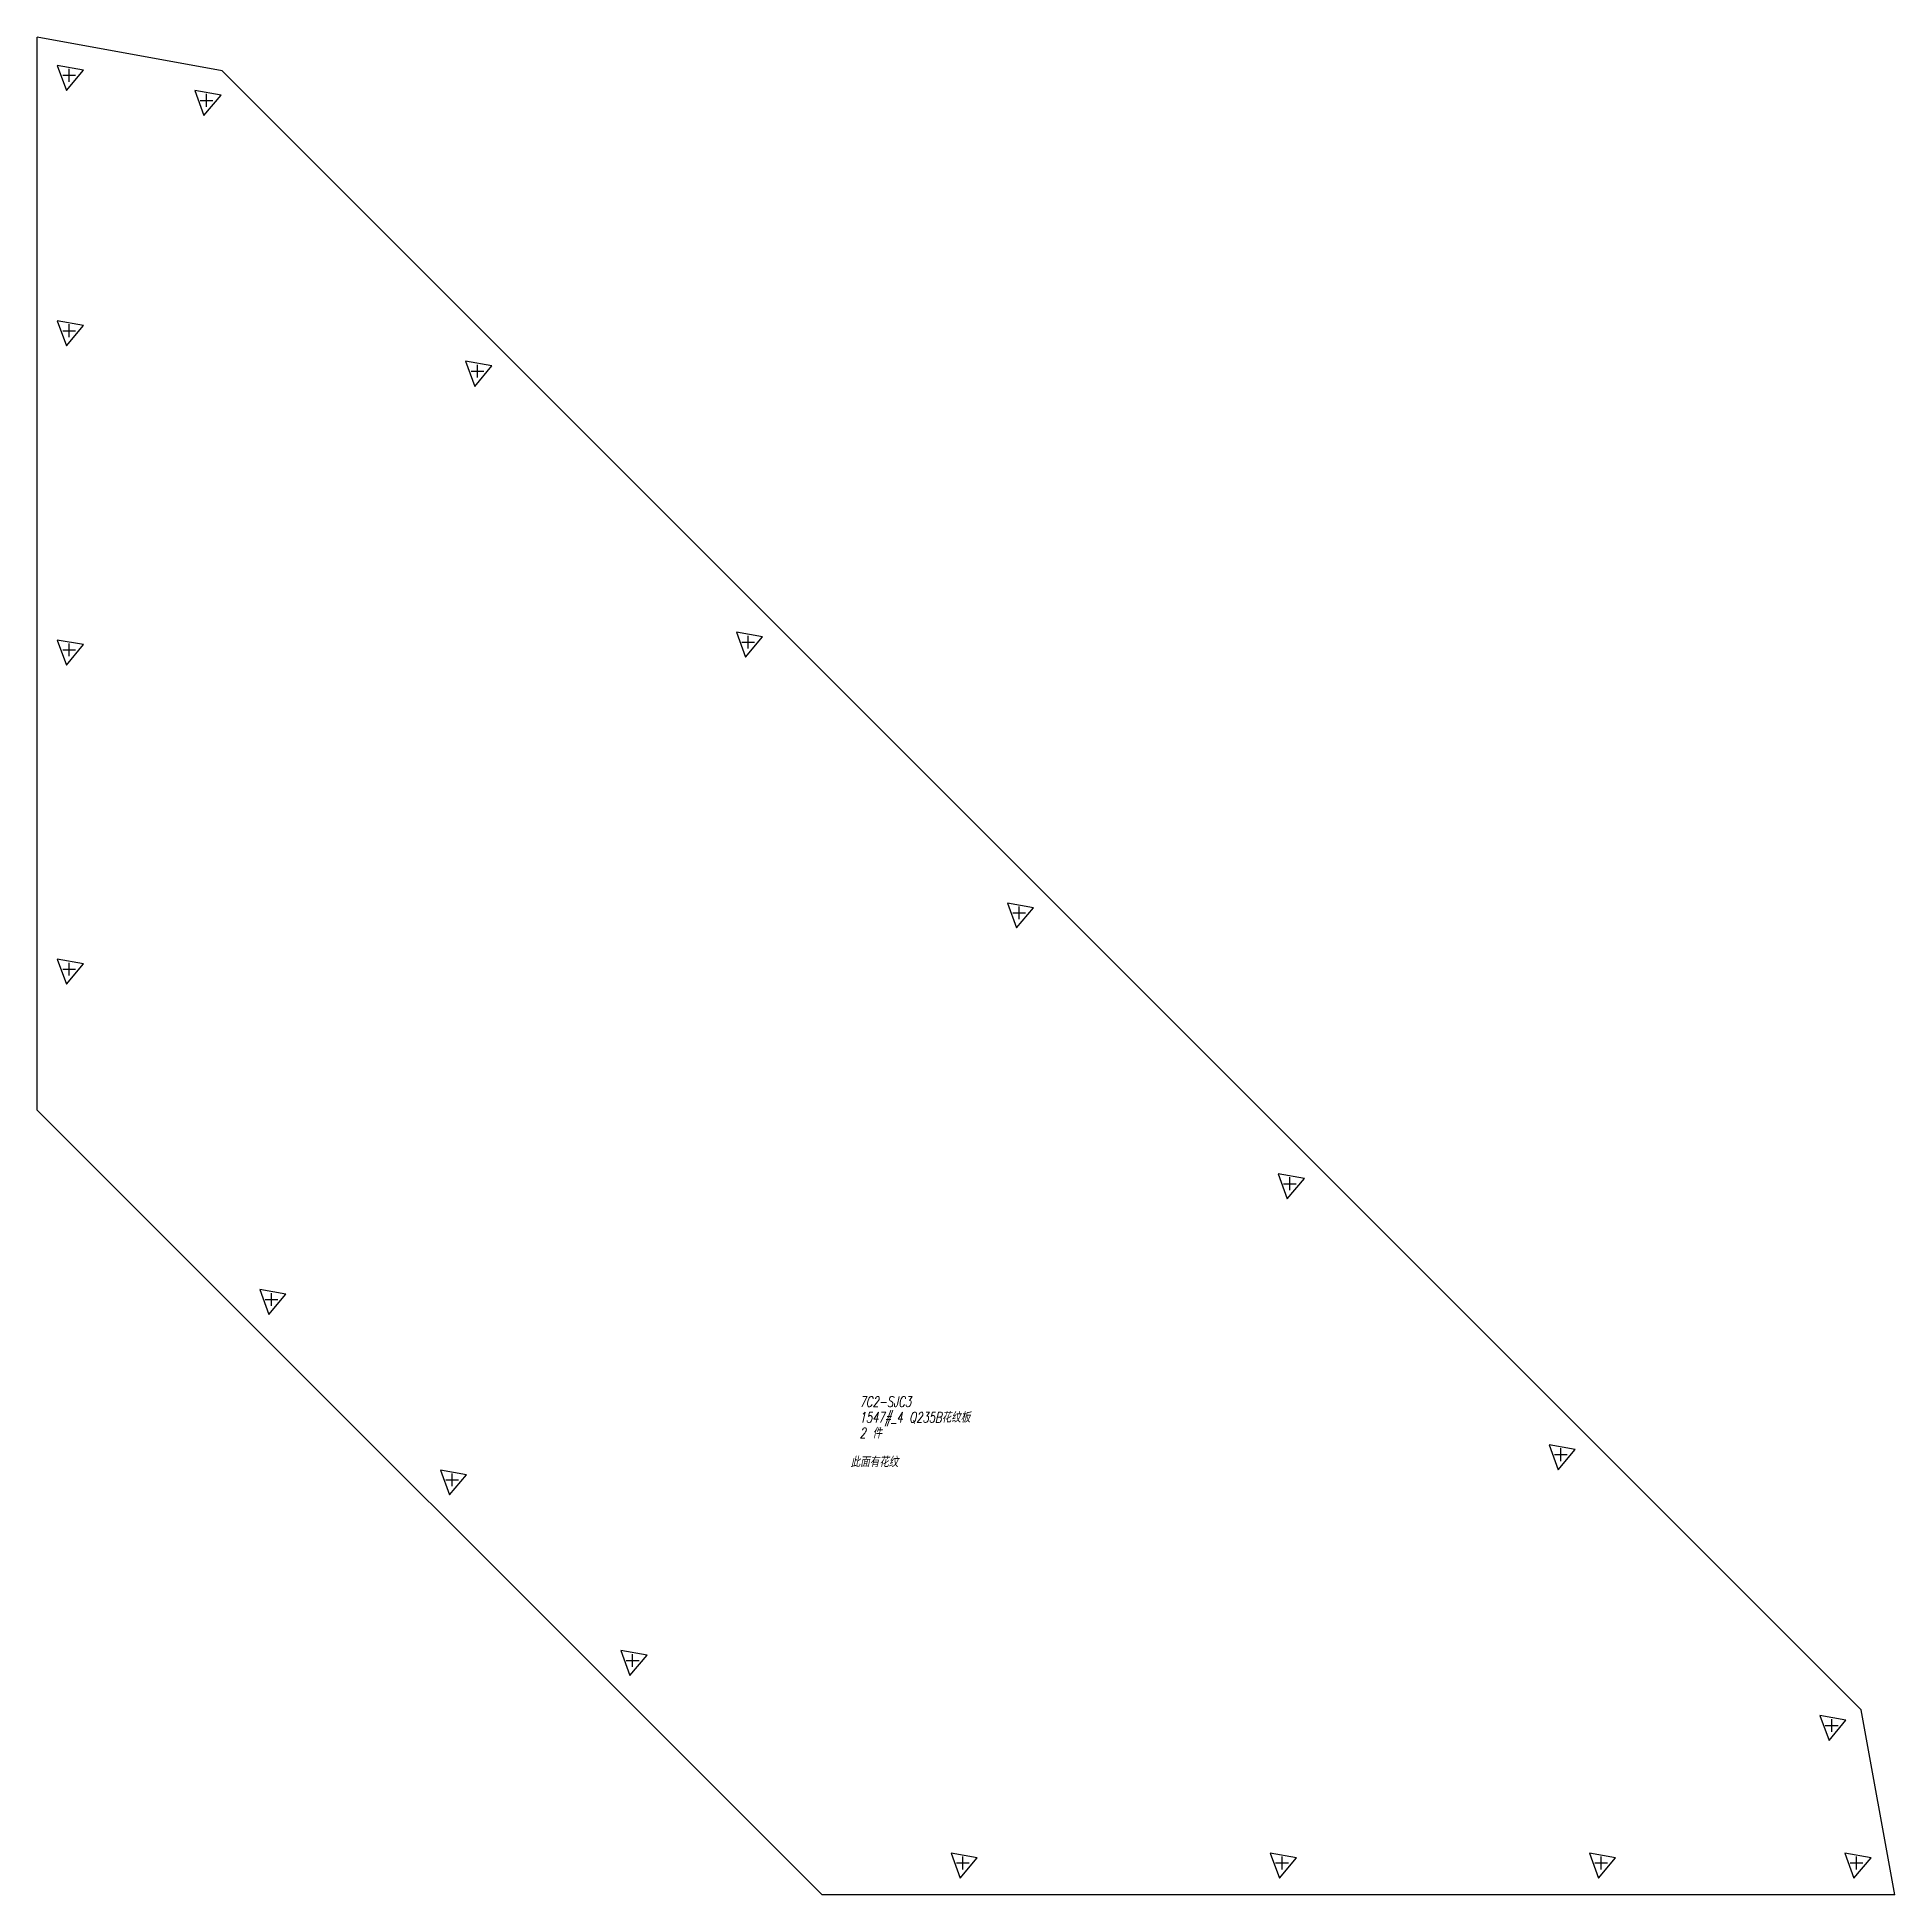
# Model space of a CAD drawing. Header units: millimetres. Extents: x -70.1 to 12, y -14.6 to 1.8.
# Drawn here: x -1.603 to -0.148, y -3.939 to -2.484 of the extents above; entities that cross this region are included whole.
import ezdxf

# ---------------------------------------------------------------- set-up
doc = ezdxf.new("R2010")
doc.units = ezdxf.units.MM
doc.header["$LTSCALE"] = 0.035
doc.header["$PDMODE"] = 2
doc.header["$PDSIZE"] = 0.005
for name, color, linetype in [('22', 7, 'Continuous'), ('7', 7, 'Continuous'), ('文字', 100, 'Continuous'), ('标注', 132, 'Continuous'), ('签名', 141, 'Continuous')]:
    doc.layers.add(name, color=color, linetype=linetype)
doc.styles.add('HZ', font='txt.shx', dxfattribs={"width": 0.7, "oblique": 12, "bigfont": 'hztxt.shx'})

msp = doc.modelspace()

# ---------------------------------------------------------------- texts
at = {"layer": '文字', "color": 1, "style": 'HZ', "oblique": 12, "width": 0.7}
for s, p in [('7C2-SJC3', (-0.9588, -3.5572)), ('1547#_4 Q235B花纹板', (-0.9588, -3.5695)), ('2 件', (-0.9588, -3.5818)), ('此面有花纹', (-0.9659, -3.6044))]:
    msp.add_text(s, height=0.00821, dxfattribs=at).set_placement(p)

# ---------------------------------------------------------------- linework, layer by layer
at = {"layer": '22', "color": 132, "extrusion": (1, 7.94184e-08, 3.44505e-16)}
msp.add_line((-1.4581, -2.5107, 0), (-1.6029, -2.4844, 0), dxfattribs=at)
at = {"layer": '22', "color": 132}
msp.add_line((-0.1479, -3.9393, -0.0003), (-0.1742, -3.7945, 0), dxfattribs=at)
at = {"layer": '7', "color": 1, "extrusion": (-0.000972221, -3.38445e-05, -1)}
msp.add_line((-1.6029, -3.3248, 0), (-1.6029, -2.4844), dxfattribs=at)
at = {"layer": '7', "color": 1, "extrusion": (1.96417e-05, 1.96417e-05, -1)}
msp.add_line((-1.4581, -2.5107, 0), (-0.1742, -3.7945, 0), dxfattribs=at)
at = {"layer": '7', "color": 1, "extrusion": (0.000694624, 0.000641016, 1)}
msp.add_line((-1.6029, -3.3248, 0), (-0.9882, -3.9394, 0), dxfattribs=at)
at = {"layer": '7', "color": 1, "extrusion": (3.3846e-05, -0.001028, -0.999999)}
msp.add_line((-0.1479, -3.9393, 0), (-0.9882, -3.9394, 0), dxfattribs=at)
at = {"layer": '标注', "color": 1}
for points, elevation in [([(-1.58, -2.5262), (-1.5666, -2.5102), (-1.5871, -2.5066)], 0), ([(-1.4723, -2.5457), (-1.4589, -2.5298), (-1.4794, -2.5262)], 0), ([(-1.58, -2.7262), (-1.5666, -2.7102), (-1.5871, -2.7066)], 0), ([(-1.2602, -2.7579), (-1.2468, -2.7419), (-1.2673, -2.7383)], 0), ([(-1.048, -2.97), (-1.0347, -2.9541), (-1.0552, -2.9505)], 0), ([(-1.58, -2.9762), (-1.5666, -2.9602), (-1.5871, -2.9566)], 0), ([(-0.8359, -3.1821), (-0.8226, -3.1662), (-0.843, -3.1626)], 0), ([(-1.58, -3.2262), (-1.5666, -3.2102), (-1.5871, -3.2066)], 0), ([(-0.6238, -3.3942), (-0.6104, -3.3783), (-0.6309, -3.3747)], 0), ([(-1.4214, -3.4848), (-1.4081, -3.4689), (-1.4285, -3.4653)], 0.0015), ([(-0.4116, -3.6064), (-0.3983, -3.5905), (-0.4188, -3.5869)], 0), ([(-1.28, -3.6262), (-1.2666, -3.6103), (-1.2871, -3.6067)], 0.0015), ([(-1.1386, -3.7676), (-1.1252, -3.7517), (-1.1457, -3.7481)], 0.0015), ([(-0.1995, -3.8185), (-0.1862, -3.8026), (-0.2066, -3.799)], 0), ([(-0.88, -3.9262), (-0.8666, -3.9103), (-0.8871, -3.9067)], 0), ([(-0.63, -3.9262), (-0.6166, -3.9103), (-0.6371, -3.9067)], 0), ([(-0.38, -3.9262), (-0.3666, -3.9103), (-0.3871, -3.9067)], 0), ([(-0.18, -3.9262), (-0.1666, -3.9103), (-0.1871, -3.9067)], -0.0002)]:
    msp.add_lwpolyline(points, close=True, dxfattribs=dict(at, elevation=elevation))
at = {"layer": '签名', "color": 1}
for p in [(-1.5779, -2.5143, 0), (-1.4702, -2.5339, 0), (-1.5779, -2.7143, 0), (-1.2581, -2.746, 0), (-1.046, -2.9582, 0), (-1.5779, -2.9643, 0), (-0.8338, -3.1703, 0), (-1.5779, -3.2143, 0), (-0.6217, -3.3824, 0), (-1.4193, -3.473, 0.0015), (-0.4096, -3.5946, 0), (-1.2779, -3.6144, 0.0015), (-1.1365, -3.7558, 0.0015), (-0.1974, -3.8067, 0), (-0.8779, -3.9144, 0), (-0.6279, -3.9144, 0), (-0.3779, -3.9144, 0), (-0.1779, -3.9144, -0.0002)]:
    msp.add_point(p, dxfattribs=at)

msp.set_redraw_order([(e.dxf.handle, doc.entitydb.next_handle()) for e in msp.query("TEXT MTEXT ATTDEF DIMENSION ARC_DIMENSION")])  # texts and dimensions are drawn at this point

doc.saveas('drawing.dxf')
